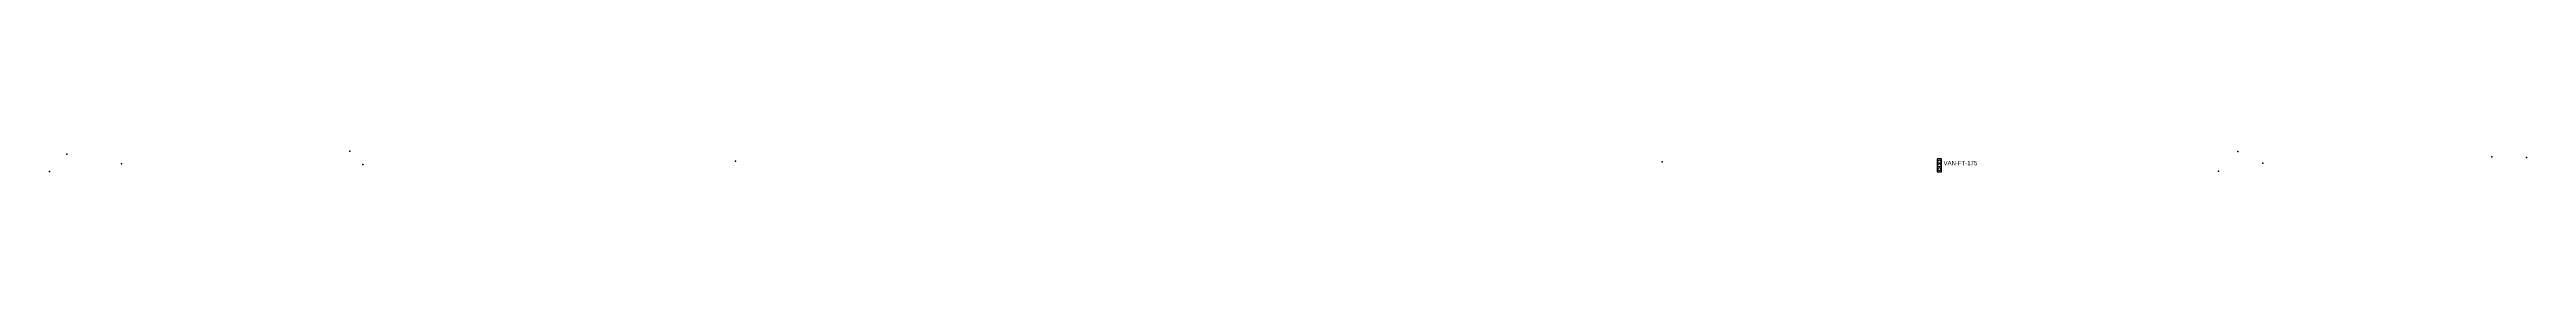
# Model space of a CAD drawing. Header units: inches. Extents: x 486474 to 494239, y 5455982 to 5460069.
# Drawn here: x 490876 to 492017, y 5458778 to 5458787 of the extents above; entities that cross this region are included whole.
import ezdxf

# ---------------------------------------------------------------- set-up
doc = ezdxf.new("R2010")
doc.units = ezdxf.units.IN
doc.header["$MEASUREMENT"] = 0
doc.layers.add('Parking Meters', color=10, linetype='Continuous')
doc.layers.add('Traffic Signals', color=10, linetype='Continuous')

msp = doc.modelspace()

# ---------------------------------------------------------------- linework, layer by layer
at = {"layer": 'Parking Meters', "color": 7}
for p in [(491014.6, 5458787.3), (491014.6, 5458787.3), (491884.3, 5458787.2), (491884.3, 5458787.2), (490876.3, 5458778), (490876.3, 5458778), (490884.3, 5458786), (490884.3, 5458786), (490909.5, 5458781.5), (490909.5, 5458781.5), (491020.6, 5458781.3), (491192.3, 5458782.7), (491192.3, 5458782.7), (491619.1, 5458782.4), (491619.1, 5458782.4), (491875.4, 5458778.2), (491875.4, 5458778.2), (491895.9, 5458781.8), (491895.9, 5458781.8), (492001.3, 5458784.7), (492017.3, 5458784.4), (492017.3, 5458784.4)]:
    msp.add_point(p, dxfattribs=at)
at = {"layer": 'Traffic Signals', "color": 1}
msp.add_lwpolyline([(491745.8, 5458777.9), (491747.8, 5458777.9), (491747.8, 5458783.9), (491745.8, 5458783.9)], close=True, dxfattribs=at)
for centre in [(491746.8, 5458782.6), (491746.8, 5458780.9), (491746.8, 5458779.1)]:
    msp.add_circle(centre, 0.75, dxfattribs=at)

# ---------------------------------------------------------------- texts
msp.add_text('VAN-FT-175', height=2, dxfattribs=at).set_placement((491748.8, 5458780.9))

doc.saveas('drawing.dxf')
